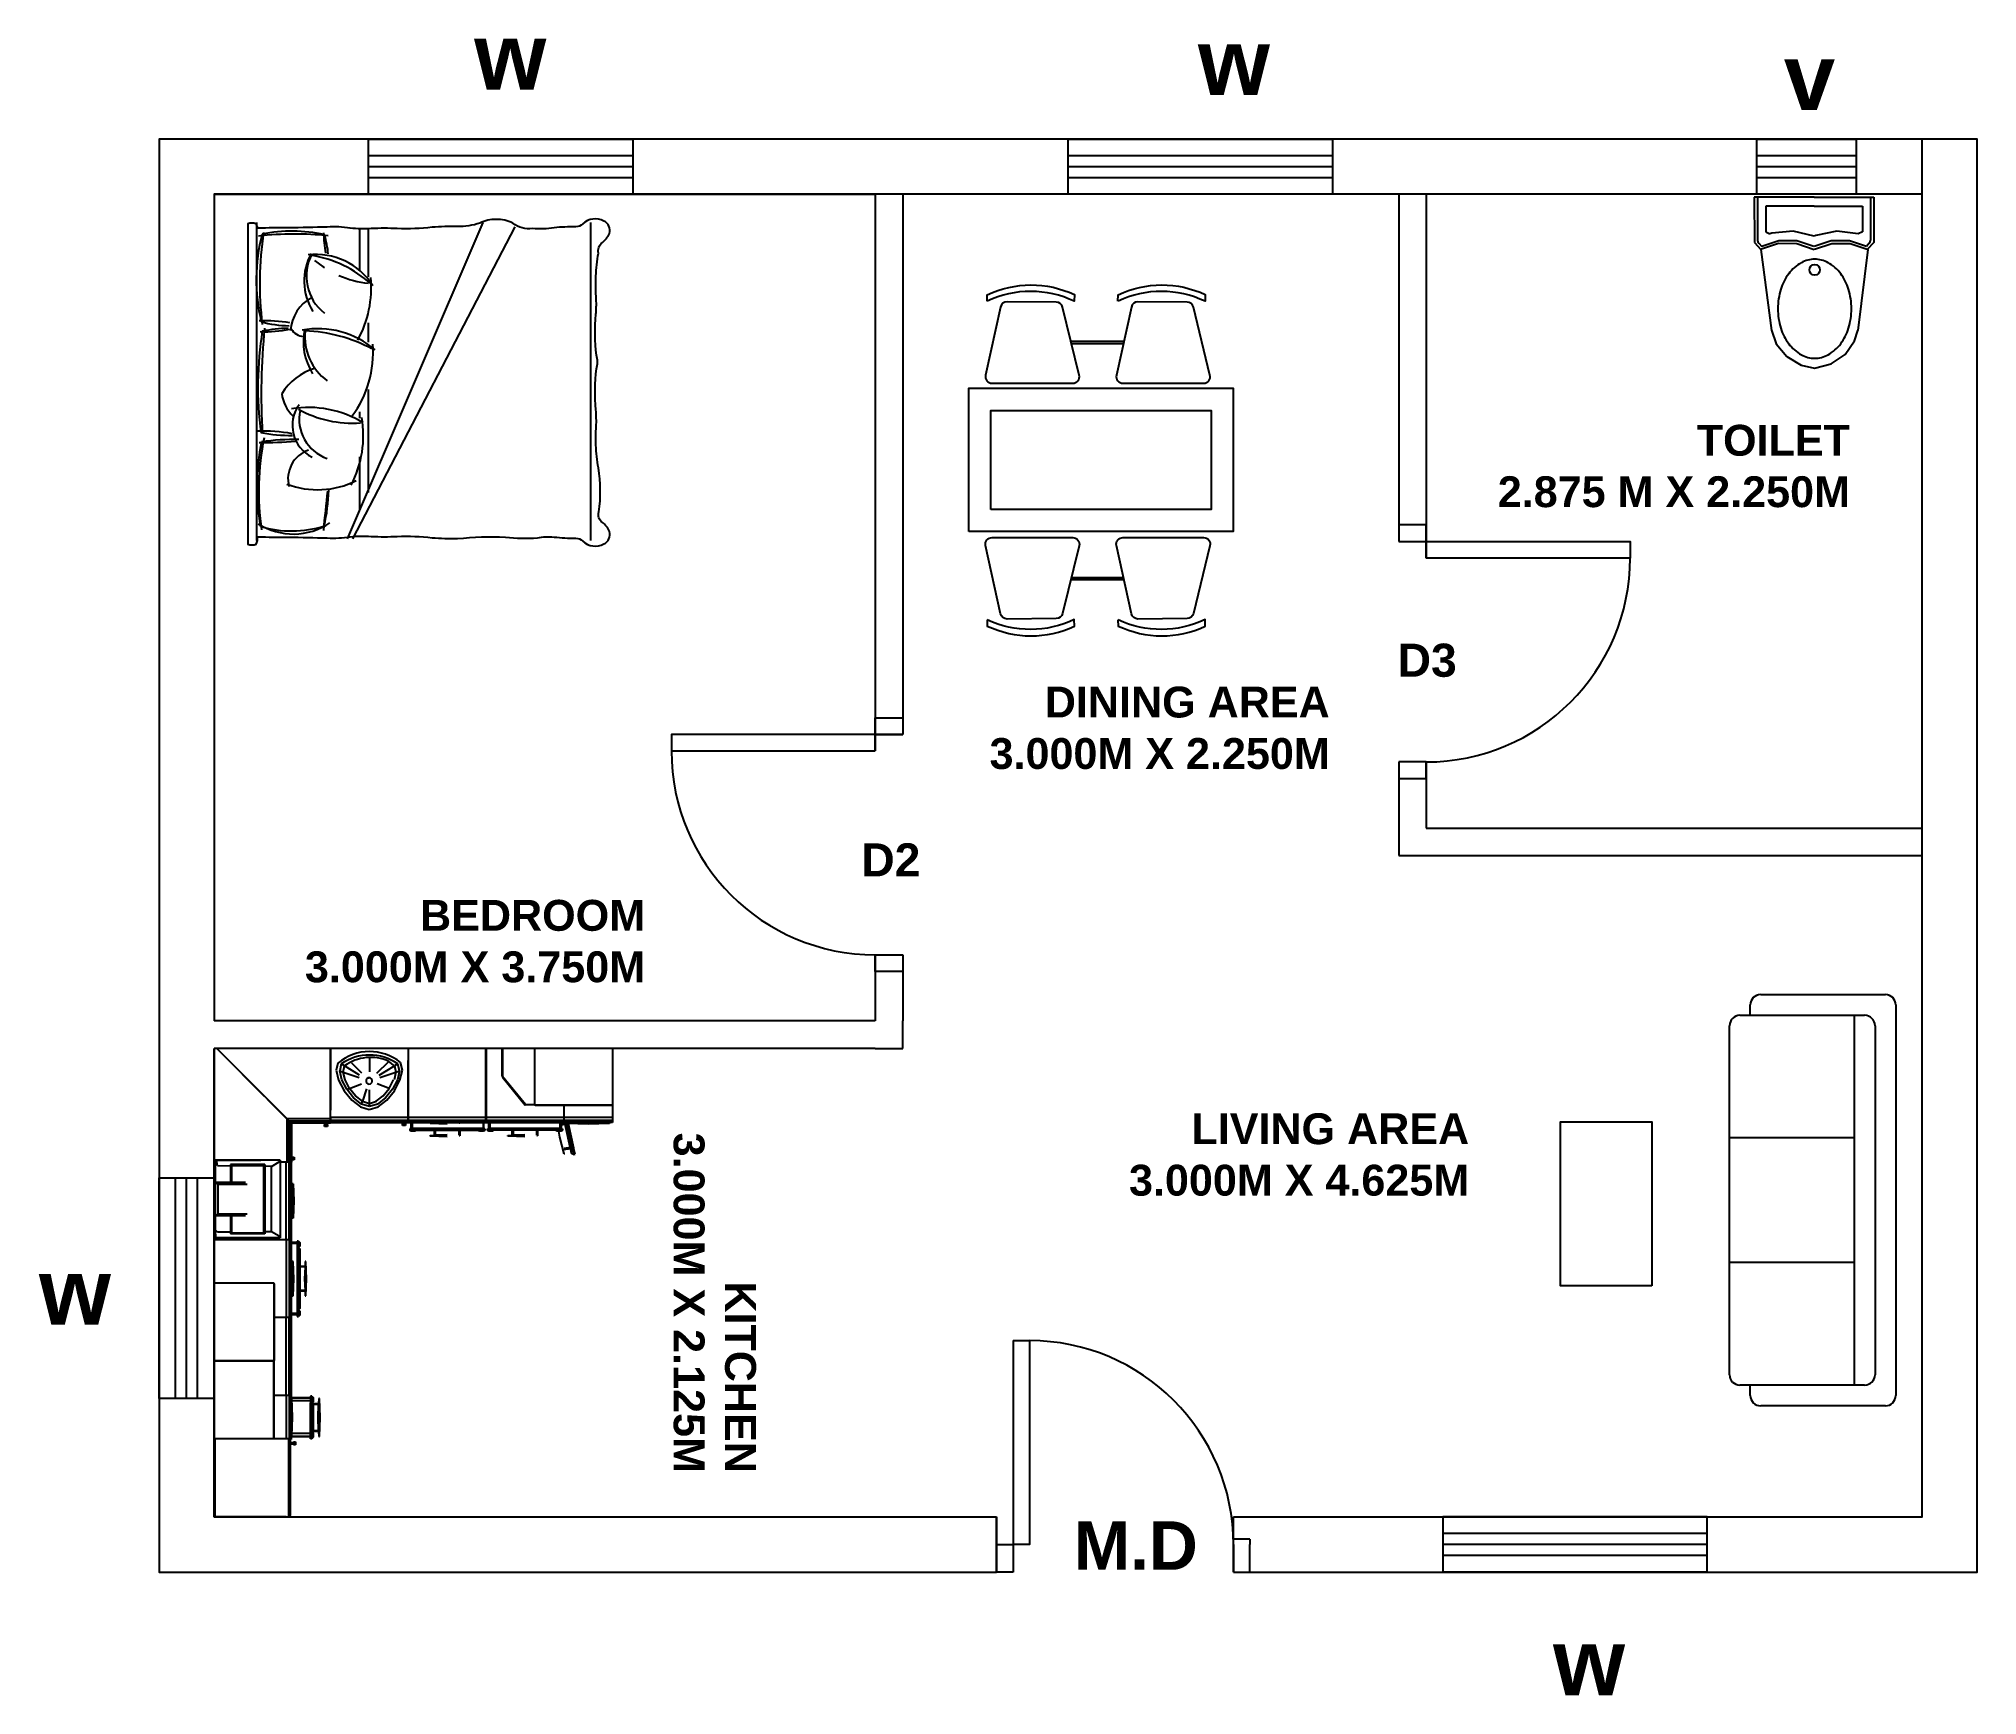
# Model space of a CAD drawing. Header units: millimetres. Extents: x 2616 to 10967, y 340 to 7475.
import ezdxf

# ---------------------------------------------------------------- set-up
doc = ezdxf.new("R2010")
doc.units = ezdxf.units.MM
doc.styles.get("Standard").update_dxf_attribs({"font": 'Arial.ttf'})

msp = doc.modelspace()

# ---------------------------------------------------------------- texts
at = {"color": 2, "char_height": 284.858, "attachment_point": 9}
for s, width, insert in [('{\\fArial|b1|i0|c0|p34;w}', 438.923, (4801.8, 7256.4)), ('{\\fArial|b1|i0|c0|p34;w}', 438.923, (7919.7, 7233)), ('{\\fArial|b1|i0|c0|p34;v}', 383.658, (10355.5, 7168)), ('{\\fArial|b1|i0|c0|p34;w}', 438.923, (2926.3, 1936.2)), ('{\\fArial|b1|i0|c0|p34;w}', 438.923, (9449.6, 340.4))]:
    msp.add_mtext_dynamic_manual_height_columns(s, width=width, gutter_width=11.9, heights=[0], dxfattribs=dict(at, insert=insert))
at = {"color": 6, "char_height": 132.934, "attachment_point": 9}
for s, width, heights, insert in [('\\pxt2;{\\fArial|b1|i0|c0|p34;     TOILET\\P2.875 M X 2.250M}', 1595.86, [0], (10419.1, 5455.9)), ('\\pxt2;{\\fArial|b1|i0|c0|p34;     DINING AREA\\P  3.000M X 2.250M}', 1650.657, [0], (8177.8, 4328)), ('\\pxt2;{\\fArial|b1|i0|c0|p34;     BEDROOM\\P3.000M X 3.750M}', 1713.451, [561.2], (5228, 3409.3)), ('\\pxt2;{\\fArial|b1|i0|c0|p34;     LIVING AREA\\P3.000M X 4.625M}', 1595.86, [0], (8778.6, 2490.2))]:
    msp.add_mtext_dynamic_manual_height_columns(s, width=width, gutter_width=11.9, heights=heights, dxfattribs=dict(at, insert=insert))
at = {"color": 161, "attachment_point": 9}
for s, width, insert, char_height in [('{\\fArial|b1|i0|c0|p34;D3}', 323.678, (8724.9, 4725.1), 142.429), ('{\\fArial|b1|i0|c0|p34;D2}', 323.678, (6414, 3867.3), 142.429), ('{\\fArial|b1|i0|c0|p34;M.D}', 517.589, (7609.5, 880.7), 208.895)]:
    msp.add_mtext_dynamic_manual_height_columns(s, width=width, gutter_width=11.9, heights=[0], dxfattribs=dict(at, insert=insert, char_height=char_height))
at = {"color": 6, "insert": (5349, 1297.9), "char_height": 132.934, "attachment_point": 9, "rotation": 270}
msp.add_mtext_dynamic_manual_height_columns('\\pxt2;{\\fArial|b1|i0|c0|p34;     KITCHEN\\P3.000M X 2.125M}', width=1595.86, gutter_width=11.9, heights=[359.7], dxfattribs=at)

# ---------------------------------------------------------------- blocks, each defined once
blk = doc.blocks.new('bed 1- king size')
at = {"color": 0, "linetype": 'Continuous'}
for p, q in [((-0.949, -0.078), (0.932, -0.078)), ((-0.939, -0.615), (0.932, -1.418)), ((-0.939, -0.645), (0.907, -1.606)), ((-0.768, -0.687), (-0.455, -0.687)), ((-0.225, -0.687), (-0.188, -0.687)), ((0.649, -0.687), (0.895, -0.687)), ((-0.666, -0.738), (-0.056, -0.738)), ((0.225, -0.738), (0.338, -0.738)), ((0.61, -0.738), (0.895, -0.738)), ((-0.949, -2.055), (0.932, -2.055))]:
    blk.add_line(p, q, dxfattribs=at)
blk.add_lwpolyline([(0.898, -0.083, 0.098699), (0.924, -0.072, 0.222522), (0.924, -0.024), (-0.971, -0.024, 0.171621), (-0.972, -0.074, 0.102495), (-0.927, -0.083, 0.015571), (-0.929, -0.266, 0.00267), (-0.934, -0.494, 0.058958), (-0.927, -0.631, -0.038458), (-0.925, -0.755, 0.025508), (-0.925, -0.909, -0.039412), (-0.933, -1.115, 0.016498), (-0.938, -1.265, -0.035771), (-0.929, -1.55, 0.045388), (-0.934, -1.739, -0.080578), (-0.929, -1.837, 0.026504), (-0.936, -1.966, -0.211134), (-0.953, -2.007, 0.329446), (-0.97, -2.131, 0.37589), (-0.896, -2.165, 0.123892), (-0.842, -2.123, -0.342539), (-0.78, -2.103, 0.07104), (-0.52, -2.1, -0.036442), (-0.385, -2.085, -0.046791), (-0.276, -2.087, 0.023628), (-0.176, -2.085, -0.055897), (0.066, -2.088, 0.053528), (0.107, -2.094, 0.053528), (0.147, -2.088, -0.055897), (0.389, -2.085, 0.026973), (0.477, -2.087, -0.036947), (0.615, -2.085, -0.036442), (0.75, -2.1, -0.281256), (0.814, -2.123, -0.521995), (0.814, -2.123, 0.123892), (0.867, -2.165, 0.37589), (0.941, -2.131, 0.329446), (0.924, -2.007, -0.211134), (0.907, -1.966, 0.026504), (0.901, -1.837, -0.06219), (0.896, -1.71, -0.218233), (0.929, -1.594, 0.123513), (0.95, -1.494, 0.129887), (0.929, -1.398, -0.095063), (0.909, -1.265, 0.016498), (0.904, -1.115, -0.039412), (0.896, -0.909, 0.025508), (0.896, -0.755, -0.038458), (0.899, -0.631, 0.058958), (0.905, -0.494, 0.00267), (0.9, -0.266, 0.015571)], format="xyb", close=True, dxfattribs=at)
for centre, radius, start, end in [((-0.522, -0.294), 0.389, 147.51, 213.8336), ((-0.231, -0.283), 0.662, 163.9263, 197.1409), ((-0.657, -1.677), 1.588, 78.5485, 98.3029), ((-0.632, -1.365), 1.287, 78.0142, 100.5125), ((2.543, -0.087), 2.913, 180.1063, 184.3312), ((-1.857, -0.304), 1.505, 359.1536, 7.5533), ((0.707, -0.29), 1.035, 169.5301, 179.934), ((-1.248, -0.116), 0.946, 349.589, 2.0447), ((-0.082, -4.069), 3.965, 84.3658, 93.3969), ((-0.04, -2.182), 2.098, 80.934, 97.4266), ((1.024, -0.126), 0.738, 177.8261, 191.4767), ((-0.69, -0.295), 0.997, 1.8337, 10.6945), ((1.057, -0.289), 0.736, 165.3434, 178.3876), ((0.572, -2.107), 2.012, 81.3714, 96.917), ((-0.395, -0.133), 0.746, 349.1667, 3.123), ((0.593, -1.117), 1.043, 75.0181, 103.7392), ((-1.049, -0.304), 1.913, 354.0935, 6.4707), ((0.009, -0.286), 0.872, 347.3175, 11.7435), ((-0.055, -0.443), 0.219, 96.8992, 136.0421), ((-0.244, -0.505), 0.323, 15.4018, 59.7122), ((-0.136, -0.437), 0.513, 159.3026, 206.5026), ((-0.585, -0.442), 0.18, 18.9387, 104.6725), ((-0.23, -0.576), 0.248, 78.0413, 160.8342), ((-0.269, -0.496), 0.208, 54.1671, 153.8421), ((0.404, -0.643), 0.659, 151.0456, 184.1497), ((-0.787, -0.382), 0.625, 328.6542, 9.1977), ((0.347, -0.36), 0.0899, 120.1134, 175.8974), ((0.279, -0.514), 0.237, 28.1996, 86.5061), ((0.254, -0.68), 0.318, 83.5607, 144.2853), ((0.229, -0.714), 0.361, 78.4081, 122.0077), ((-0.212, -0.44), 0.516, 319.1339, 10.5299), ((-0.598, -0.336), 0.889, 331.605, 358.1749), ((0.615, -0.649), 0.278, 61.8876, 141.8707), ((0.586, -0.703), 0.345, 61.6404, 121.3345), ((0.346, -0.429), 0.397, 302.3262, 7), ((0.079, -0.303), 0.665, 317.3201, 351.4624), ((1.163, -0.802), 0.594, 139.9508, 146.951), ((-1.844, -10.472), 10.046, 83.2132, 84.5476), ((-0.606, 0.747), 1.251, 258.1169, 267.8849), ((1.163, -0.802), 0.594, 156.2982, 173.8539), ((0.694, 0.049), 0.552, 275.447, 287.4199), ((0.88, -1.194), 0.721, 90.6432, 100.2707), ((-0.329, -0.078), 0.63, 242.3859, 279.8951), ((0.163, -0.137), 0.629, 233.2201, 274.4972), ((0.546, -0.118), 0.637, 240.9467, 275.467)]:
    blk.add_arc(centre, radius, start, end, dxfattribs=at)
blk = doc.blocks.new('m_68')
for p, q in [((-72.008419, 443.155933), (-70.77713, 444.387484)), ((-72.008419, 371.759987), (-72.008419, 443.155933)), ((-0.503492, 444.387532), (-70.77713, 444.387484)), ((-70.77713, 444.387484), (-70.77713, 370.528412)), ((-68.285131, 444.387484), (-68.285131, 444.422055)), ((-68.285131, 444.422055), (-0.522279, 444.422055)), ((-0.522279, 444.422055), (-0.522279, 444.387532)), ((-0.503492, 370.528412), (-0.503492, 444.387532)), ((0, 444.422055), (0, 0)), ((-99.878692, 368.104553), (-100.53339, 350.079251)), ((-99.31736, 368.104553), (-99.878692, 368.104553)), ((-99.142599, 363.290119), (-99.31736, 368.104553)), ((-94.031429, 368.881083), (-92.799997, 370.276833)), ((-94.031429, 364.742089), (-94.031429, 368.881083)), ((-92.799997, 370.276833), (-92.799997, 363.380814)), ((-92.799997, 370.276833), (-91.526174, 370.276833)), ((-91.526174, 370.276833), (-91.526174, 363.346339)), ((-91.526174, 368.117762), (-73.057222, 368.117762)), ((-91.093921, 368.117762), (-91.093921, 368.587065)), ((-91.093921, 368.587065), (-73.057222, 368.587065)), ((-77.212906, 373.150349), (-77.212906, 375.973416)), ((-77.212906, 375.973416), (-75.331068, 375.973416)), ((-75.331068, 375.890827), (-77.212906, 375.890827)), ((-75.331068, 373.150349), (-77.212906, 373.150349)), ((-76.254081, 375.187874), (-76.254081, 375.213146)), ((-76.254081, 375.213146), (-72.008419, 375.213146)), ((-76.254081, 373.820257), (-76.254081, 373.853302)), ((-72.008419, 373.820257), (-76.254081, 373.820257)), ((-75.331068, 375.973416), (-75.331068, 375.890827)), ((-75.331068, 375.213146), (-75.331068, 375.890827)), ((-75.331068, 375.295782), (-72.008419, 375.295782)), ((-75.331068, 373.820257), (-75.331068, 373.150349)), ((-73.057222, 329.136658), (-73.057222, 370.936251)), ((-73.057222, 370.936251), (-72.555685, 370.936251)), ((-72.555685, 370.936251), (-72.555685, 329.136658)), ((-72.555685, 370.936251), (-71.184969, 370.936251)), ((-70.77713, 370.528412), (-72.008419, 371.759987)), ((-71.067762, 329.136658), (-71.067762, 370.81914)), ((-70.77713, 370.528412), (-0.503492, 370.528412)), ((-68.241024, 329.136658), (-68.241024, 370.528412)), ((-56.254291, 370.524597), (-56.869936, 369.908715)), ((-56.869936, 369.908715), (-56.860733, 297.246695)), ((-56.245136, 296.630955), (-56.254291, 370.524597)), ((-56.254291, 370.524597), (0.000191, 370.524597)), ((-0.503492, 370.936251), (0.000191, 370.936251)), ((-100.53339, 350.079251), (-99.878692, 332.053948)), ((-99.580288, 362.67066), (-99.580288, 363.290119)), ((-99.580288, 363.290119), (-94.122076, 363.290072)), ((-99.120092, 362.67066), (-98.66271, 350.079251)), ((-98.66271, 350.079251), (-99.112892, 337.684679)), ((-94.122076, 362.360811), (-99.108791, 362.360859)), ((-94.122076, 363.290072), (-94.122076, 362.360811)), ((-94.110918, 361.985064), (-92.879676, 363.380814)), ((-94.110918, 338.129568), (-94.110918, 361.985064)), ((-92.830467, 363.380814), (-94.031429, 364.742089)), ((-92.879676, 363.380814), (-92.879676, 336.733818)), ((-91.59708, 363.380814), (-92.879676, 363.380814)), ((-91.59708, 336.733818), (-91.59708, 363.380814)), ((-91.526174, 363.346339), (-91.59708, 363.346339)), ((-91.526174, 365.472031), (-73.949003, 365.472031)), ((-91.526174, 363.759709), (-91.520309, 363.759709)), ((-91.520309, 363.759709), (-91.520309, 336.099434)), ((-73.86074, 367.903424), (-74.515438, 349.878073)), ((-74.515438, 349.878073), (-73.86074, 331.85277)), ((-73.299598, 367.903424), (-73.86074, 367.903424)), ((-73.562288, 362.469483), (-73.562288, 363.088942)), ((-73.562288, 363.088942), (-73.057222, 363.088942)), ((-73.124599, 363.088942), (-73.299598, 367.903424)), ((-73.211336, 365.472031), (-73.057222, 365.472031)), ((-73.10214, 362.469483), (-73.057222, 361.231947)), ((-73.09103, 362.159729), (-73.057222, 362.159729)), ((-99.878692, 332.053948), (-99.31736, 332.053948)), ((-99.580288, 336.755467), (-99.580288, 337.489414)), ((-94.122076, 336.755467), (-99.580288, 336.755467)), ((-99.31736, 332.053948), (-99.1467, 336.755467)), ((-99.112892, 337.684679), (-94.122076, 337.684679)), ((-94.122076, 337.684679), (-94.122076, 336.755467)), ((-92.879676, 336.733818), (-94.110918, 338.129568)), ((-94.025373, 335.356856), (-92.810726, 336.733818)), ((-94.025373, 331.217814), (-94.025373, 335.356856)), ((-92.794132, 329.822064), (-94.025373, 331.217814)), ((-92.810726, 336.733818), (-92.879676, 336.733818)), ((-92.879676, 336.733818), (-91.59708, 336.733818)), ((-92.794132, 336.733818), (-92.794132, 329.822064)), ((-91.520309, 336.752606), (-91.59708, 336.752606)), ((-91.520309, 329.822064), (-91.520309, 336.752606)), ((-91.520309, 334.462786), (-73.955488, 334.462786)), ((-91.520309, 331.817055), (-73.057222, 331.817055)), ((-91.520309, 331.806898), (-73.057222, 331.806898)), ((-91.093921, 331.29797), (-91.093921, 331.806898)), ((-73.057222, 331.29797), (-91.093921, 331.29797)), ((-73.86074, 331.85277), (-73.299598, 331.85277)), ((-73.562288, 336.554337), (-73.562288, 337.288285)), ((-73.057222, 336.554337), (-73.562288, 336.554337)), ((-73.299598, 331.85277), (-73.1287, 336.554337)), ((-73.204898, 334.462786), (-73.057222, 334.462786)), ((-73.057222, 338.524246), (-73.095131, 337.483549)), ((-73.095131, 337.483549), (-73.057222, 337.483549)), ((-92.794132, 329.822064), (-91.520309, 329.822064)), ((-72.555685, 329.136658), (-73.057222, 329.136658)), ((-73.03791, 255.32732), (-73.03791, 329.136658)), ((-72.555685, 329.136658), (-71.067762, 329.136658)), ((-72.533416, 255.32732), (-72.533416, 329.136658)), ((-71.067762, 329.136658), (-68.241024, 329.136658)), ((-71.037912, 255.32732), (-71.037912, 329.136658)), ((-68.241024, 329.136658), (-68.199396, 329.136658)), ((-68.199396, 329.14877), (-68.197059, 329.14877)), ((-68.197059, 329.14877), (-68.197059, 255.311489)), ((-68.197059, 329.14877), (-56.864833, 329.14877)), ((-56.699991, 296.525812), (-57.315635, 295.909977)), ((-57.315635, 295.909977), (-57.306432, 223.24791)), ((-56.860733, 297.246695), (-56.245136, 296.630955)), ((-56.699991, 296.525812), (0.000191, 296.52586)), ((-56.690645, 222.63217), (-56.699991, 296.525812)), ((-56.245136, 296.630955), (0.000191, 296.631003)), ((-81.399631, 252.958775), (-80.168342, 254.19035)), ((-81.399631, 249.323845), (-81.399631, 252.958775)), ((-80.168342, 248.09227), (-81.399631, 249.323845)), ((-81.384182, 246.833182), (-80.15294, 248.064757)), ((-81.384182, 190.127516), (-81.384182, 246.833182)), ((-80.168342, 254.19035), (-80.168342, 248.09227)), ((-78.877735, 254.19035), (-80.168342, 254.19035)), ((-80.168342, 248.09227), (-78.877735, 248.09227)), ((-80.15294, 248.064757), (-80.15294, 188.895941)), ((-78.975963, 248.064757), (-80.15294, 248.064757)), ((-79.571867, 248.064757), (-79.571867, 248.09227)), ((-79.129123, 248.064757), (-79.129123, 248.09227)), ((-78.975963, 188.895941), (-78.975963, 248.064757)), ((-78.877735, 248.09227), (-78.877735, 254.19035)), ((-78.877735, 252.60973), (-73.051357, 252.60973)), ((-78.877735, 251.533938), (-73.051357, 251.533938)), ((-78.680277, 252.60973), (-78.680277, 252.743817)), ((-78.680277, 252.743817), (-73.051357, 252.743817)), ((-78.680277, 185.058165), (-78.680277, 251.533938)), ((-73.051357, 181.490088), (-73.051357, 255.32732)), ((-73.051357, 255.32732), (-72.546482, 255.32732)), ((-72.546482, 255.32732), (-72.546482, 181.490088)), ((-71.048832, 255.32732), (-72.546482, 255.32732)), ((-71.048832, 181.490088), (-71.048832, 255.32732)), ((-71.048832, 255.32732), (-68.203497, 255.32732)), ((-68.203497, 255.32732), (-68.206453, 255.32732)), ((-68.203497, 181.539107), (-68.203497, 255.32732)), ((-68.203497, 255.32732), (-57.310533, 255.32732)), ((-68.197059, 255.311489), (-57.310533, 255.311489)), ((-87.071895, 234.650803), (-87.730837, 218.411923)), ((-86.506843, 234.650803), (-87.071895, 234.650803)), ((-86.771488, 229.754925), (-86.771488, 230.313492)), ((-86.771488, 230.313492), (-81.384182, 230.313492)), ((-86.330843, 230.313492), (-86.506843, 234.650803)), ((-85.847854, 218.411923), (-86.308193, 229.754925)), ((-86.296892, 229.476357), (-81.384182, 229.476357)), ((-74.972677, 234.650851), (-75.631618, 218.411923)), ((-74.407816, 234.650851), (-74.972677, 234.650851)), ((-74.107217, 234.650851), (-74.766206, 218.411923)), ((-74.672269, 229.755497), (-74.672269, 230.31354)), ((-74.672269, 230.31354), (-74.283218, 230.31354)), ((-74.257421, 230.947829), (-74.407816, 234.650851)), ((-73.542404, 234.650851), (-74.107217, 234.650851)), ((-73.806858, 229.755688), (-73.806858, 230.31354)), ((-73.806858, 230.31354), (-73.051357, 230.31354)), ((-73.366403, 230.31354), (-73.542404, 234.650851)), ((-73.343753, 229.755688), (-73.051357, 222.554684)), ((-73.332405, 229.476404), (-73.051357, 229.476357)), ((-57.306432, 223.24791), (-56.690645, 222.63217)), ((-56.690645, 222.63217), (0.000191, 222.632218)), ((-87.730837, 218.411923), (-87.071895, 202.173043)), ((-86.771488, 206.408644), (-86.771488, 207.069826)), ((-81.384182, 206.408644), (-86.771488, 206.408644)), ((-86.506843, 202.173043), (-86.334943, 206.408644)), ((-86.308193, 207.069826), (-85.847854, 218.411923)), ((-86.300993, 207.245779), (-81.384182, 207.245779)), ((-75.631618, 218.411923), (-74.972677, 202.173043)), ((-74.766206, 218.411923), (-74.107217, 202.173043)), ((-74.672269, 206.408644), (-74.672269, 207.069779)), ((-74.279117, 206.408644), (-74.672269, 206.408644)), ((-74.407816, 202.173043), (-74.257421, 205.876065)), ((-73.806858, 206.408644), (-73.806858, 207.069874)), ((-73.051357, 206.408644), (-73.806858, 206.408644)), ((-73.542404, 202.173043), (-73.370504, 206.408644)), ((-73.370504, 206.408644), (-73.051357, 206.408644)), ((-73.051357, 214.269209), (-73.336506, 207.245779)), ((-73.336506, 207.245779), (-73.051357, 207.245779)), ((-87.071895, 202.173043), (-86.506843, 202.173043)), ((-81.399631, 187.690449), (-80.173635, 188.916588)), ((-81.399631, 184.055519), (-81.399631, 187.690449)), ((-80.168342, 182.823944), (-81.399631, 184.055519)), ((-80.15294, 188.895941), (-81.384182, 190.127516)), ((-80.168342, 188.911152), (-80.168342, 182.823944)), ((-80.15294, 188.895941), (-78.975963, 188.895941)), ((-78.877735, 188.921976), (-78.975963, 188.921976)), ((-78.877735, 182.823944), (-78.877735, 188.921976)), ((-78.877735, 185.058165), (-73.051357, 185.058165)), ((-74.972677, 202.173043), (-74.407816, 202.173043)), ((-74.107217, 202.173043), (-73.542404, 202.173043)), ((-80.168342, 182.823944), (-78.877735, 182.823944)), ((-78.877735, 183.982325), (-73.051357, 183.982325)), ((-72.546482, 181.490088), (-73.051357, 181.490088)), ((-73.01445, 107.701874), (-73.01445, 181.490088)), ((-72.546482, 181.490088), (-71.048832, 181.490088)), ((-72.509193, 181.490088), (-72.509193, 107.701874)), ((-71.048832, 181.490088), (-71.02189, 181.490088)), ((-71.010732, 181.539107), (-71.02189, 181.539107)), ((-71.010732, 107.701874), (-71.010732, 181.539107)), ((-71.010732, 181.539107), (-68.163681, 181.539107)), ((-68.163681, 181.539107), (-68.183994, 181.539107)), ((-68.163681, 181.539107), (0.000382, 181.539154)), ((-68.163681, 107.701874), (-68.163681, 181.539107)), ((-62.550592, 179.79765), (-1.217174, 179.797697)), ((-62.550592, 105.904055), (-62.550592, 179.79765)), ((-62.550592, 179.79765), (-61.580848, 178.006792)), ((-61.580848, 178.006792), (-54.40607, 173.850775)), ((-54.40607, 173.850775), (-48.012113, 173.906517)), ((-54.40607, 173.850775), (-54.40607, 111.850977)), ((-48.012113, 109.952641), (-48.012113, 175.749111)), ((-48.012113, 175.749111), (-47.245502, 174.82543)), ((-48.012113, 175.749111), (-15.664625, 175.749111)), ((-47.245502, 174.82543), (-47.245502, 110.876274)), ((-16.431236, 174.82543), (-47.245502, 174.82543)), ((-15.664625, 175.749111), (-16.431236, 174.82543)), ((-16.431236, 158.760405), (-16.431236, 174.82543)), ((-15.664625, 158.760405), (-15.664625, 175.749111)), ((-15.664625, 174.188614), (-3.133011, 174.297905)), ((-3.133011, 174.297905), (-0.986147, 172.05987)), ((-1.217174, 179.797697), (-1.217174, 178.036595)), ((-0.986147, 172.05987), (-1.217174, 179.797697)), ((-0.986147, 113.641882), (-0.986147, 172.05987)), ((-75.047254, 160.862637), (-75.706625, 144.623709)), ((-75.596285, 144.623709), (-74.936723, 160.862637)), ((-74.936723, 160.862637), (-75.047254, 160.862637)), ((-74.936723, 160.862637), (-74.371481, 160.862637)), ((-74.070882, 160.862637), (-74.730253, 144.623709)), ((-74.636316, 155.967808), (-74.636316, 156.525326)), ((-74.636316, 156.525326), (-74.247074, 156.525326)), ((-74.371481, 160.862637), (-74.221277, 157.161284)), ((-73.50564, 160.862637), (-74.070882, 160.862637)), ((-73.770332, 155.968094), (-73.770332, 156.525326)), ((-73.770332, 156.525326), (-73.01445, 156.525326)), ((-73.329496, 156.525326), (-73.50564, 160.862637)), ((-73.306846, 155.968094), (-73.01445, 148.766184)), ((-73.295498, 155.688191), (-73.01445, 155.688191)), ((-3.408002, 156.913042), (-31.329488, 156.913042)), ((-29.699039, 158.760405), (-1.444912, 158.760405)), ((-1.444912, 158.760405), (-3.408002, 156.913042)), ((-3.408002, 129.087878), (-3.408002, 156.913042)), ((-1.062679, 158.760405), (-1.444912, 158.760405)), ((-1.062679, 127.240563), (-1.062679, 158.760405)), ((-75.706625, 144.623709), (-75.047254, 128.384829)), ((-74.936723, 128.384829), (-75.596285, 144.623709)), ((-74.730253, 144.623709), (-74.070882, 128.384829)), ((-74.636316, 132.62043), (-74.636316, 133.281565)), ((-74.242973, 132.62043), (-74.636316, 132.62043)), ((-74.371481, 128.384829), (-74.221277, 132.08623)), ((-73.770332, 132.62043), (-73.770332, 133.281708)), ((-73.01445, 132.62043), (-73.770332, 132.62043)), ((-73.50564, 128.384829), (-73.333597, 132.62043)), ((-73.333597, 132.62043), (-73.01445, 132.62043)), ((-73.01445, 140.480805), (-73.299598, 133.457566)), ((-73.299598, 133.457566), (-73.01445, 133.457566)), ((-31.329488, 129.087878), (-3.408002, 129.087878)), ((-1.444912, 127.240563), (-3.408002, 129.087878)), ((-75.047254, 128.384829), (-74.936723, 128.384829)), ((-74.936723, 128.384829), (-74.371481, 128.384829)), ((-74.070882, 128.384829), (-73.50564, 128.384829)), ((-54.40607, 111.850977), (-61.580848, 107.694912)), ((-54.40607, 111.850977), (-48.012113, 111.795187)), ((-47.245502, 110.876274), (-48.012113, 109.952641)), ((-16.431236, 110.876274), (-47.245502, 110.876274)), ((-29.699039, 127.240563), (-1.444912, 127.240563)), ((-16.431236, 110.876274), (-16.431236, 127.240563)), ((-15.664625, 109.952641), (-16.431236, 110.876274)), ((-15.664625, 109.952641), (-15.664625, 127.240563)), ((-15.664625, 111.513138), (-3.133011, 111.403847)), ((-3.133011, 111.403847), (-2.538299, 107.980347)), ((-1.444912, 127.240563), (-1.062679, 127.240563)), ((-1.217174, 105.904055), (-0.986147, 113.641882)), ((-341.010522, 100.60463), (-342.569732, 100.381995)), ((-342.569732, 100.381995), (-341.229486, 94.227791)), ((-341.229486, 94.227791), (-341.135549, 94.24119)), ((-341.139269, 94.25788), (-339.56933, 94.482041)), ((-336.1207, 71.213722), (-341.139269, 94.25788)), ((-341.135549, 94.24119), (-336.1207, 71.213722)), ((-341.010522, 100.60463), (-339.257049, 99.606943)), ((-339.674043, 94.467068), (-341.010522, 100.60463)), ((-338.4449, 95.878029), (-339.653492, 94.470024)), ((-339.56933, 94.482041), (-337.815618, 93.484354)), ((-334.416198, 70.819855), (-339.56933, 94.482041)), ((-339.257049, 99.606943), (-338.4449, 95.878029)), ((-331.734371, 95.801592), (-338.415241, 94.847775)), ((-338.415241, 94.847775), (-338.235569, 94.022656)), ((-338.235569, 94.022656), (-332.126951, 94.894743)), ((-337.815618, 93.484354), (-333.190822, 72.247505)), ((-332.965421, 99.930573), (-332.278299, 100.02861)), ((-332.278299, 100.02861), (-327.991199, 84.13682)), ((-331.592369, 95.149851), (-331.734371, 95.801592)), ((-75.950193, 102.988959), (-75.950193, 105.729771)), ((-75.950193, 105.729771), (-74.068737, 105.729771)), ((-74.068737, 102.988959), (-75.950193, 102.988959)), ((-74.991607, 105.052042), (-73.347473, 105.052042)), ((-74.991607, 103.658963), (-73.347473, 103.658963)), ((-74.068737, 105.729771), (-74.068737, 105.052042)), ((-73.347473, 103.658963), (-74.068737, 103.658963)), ((-74.068737, 103.658963), (-74.068737, 102.988959)), ((-73.347473, 70.838166), (-73.347473, 107.761908)), ((-73.347473, 107.761908), (-73.01445, 107.761908)), ((-72.509193, 107.701874), (-73.01445, 107.701874)), ((-72.509193, 107.701874), (-71.010732, 107.701874)), ((-72.346878, 69.851637), (-72.346878, 107.701874)), ((-71.010732, 107.701874), (-70.656252, 107.701874)), ((-71.007442, 68.506432), (-71.007442, 107.701874)), ((-70.656252, 107.761908), (-69.164276, 107.761908)), ((-69.164276, 107.761908), (-69.164276, 66.667986)), ((-69.164276, 107.761908), (-68.238496, 107.761908)), ((-68.238496, 107.701874), (-68.163681, 107.701874)), ((-68.163681, 107.701874), (-62.550592, 107.701874)), ((-61.580848, 107.694912), (-62.550592, 105.904055)), ((-62.550592, 105.904055), (-1.217174, 105.904055)), ((-48.012113, 109.952641), (-15.664625, 109.952641)), ((-1.217174, 105.904055), (-44.436741, 105.904055)), ((-1.217174, 105.904055), (-10.037899, 105.904055)), ((-2.538299, 107.980347), (-1.217174, 105.904055)), ((-1.163482, 107.701779), (0.000382, 107.701779)), ((-330.555486, 77.35796), (-329.324197, 78.589535)), ((-330.555486, 76.102638), (-330.555486, 77.35796)), ((-324.436521, 77.35796), (-330.555486, 77.35796)), ((-324.436521, 76.102638), (-330.555486, 76.102638)), ((-329.341411, 70.404768), (-329.341411, 76.102638)), ((-329.324197, 78.589535), (-325.667762, 78.589535)), ((-328.26581, 70.404768), (-328.26581, 76.102638)), ((-328.26581, 76.0427), (-261.804485, 76.0427)), ((-328.20177, 76.102638), (-328.185558, 76.0427)), ((-327.991199, 84.13682), (-327.067566, 78.589535)), ((-326.653337, 76.102638), (-326.643371, 76.0427)), ((-325.667762, 78.589535), (-324.436521, 77.35796)), ((-324.436521, 76.102638), (-324.436521, 77.365685)), ((-324.436521, 77.365685), (-265.611314, 77.365685)), ((-324.436521, 76.102638), (-324.436521, 77.35796)), ((-265.611314, 76.102638), (-324.436521, 76.102638)), ((-306.919908, 77.365685), (-306.919908, 82.792282)), ((-306.919908, 82.792282), (-306.258964, 82.792282)), ((-306.083011, 77.365685), (-306.083011, 82.321072)), ((-294.919347, 83.753252), (-278.683996, 83.093119)), ((-294.919347, 81.867218), (-283.578491, 82.328272)), ((-283.857202, 77.365685), (-283.857202, 82.316971)), ((-283.578491, 82.792282), (-283.020305, 82.792282)), ((-283.020305, 82.792282), (-283.020305, 77.365685)), ((-278.683996, 82.527304), (-283.020305, 82.35097)), ((-278.683996, 83.093119), (-278.683996, 82.527304)), ((-265.611314, 77.35796), (-264.380073, 78.589535)), ((-265.611314, 77.365685), (-265.611314, 76.102638)), ((-265.611314, 76.102638), (-265.611314, 77.35796)), ((-259.492397, 77.35796), (-265.611314, 77.35796)), ((-259.492397, 76.102638), (-265.611314, 76.102638)), ((-264.380073, 78.589535), (-260.723638, 78.589535)), ((-261.804485, 70.404721), (-261.804485, 76.102638)), ((-260.728883, 70.404721), (-260.728883, 76.102638)), ((-260.728883, 76.0427), (-260.59494, 76.0427)), ((-260.723638, 78.589535), (-259.492397, 77.35796)), ((-260.59494, 76.0427), (-260.59494, 70.404721)), ((-259.492397, 77.35796), (-259.492397, 76.102638)), ((-256.809759, 77.35796), (-255.578518, 78.589535)), ((-256.809759, 76.102638), (-256.809759, 77.35796)), ((-250.690841, 77.35796), (-256.809759, 77.35796)), ((-256.809759, 76.102638), (-250.690841, 76.102638)), ((-255.595684, 76.102638), (-256.809759, 76.102638)), ((-255.595684, 70.404768), (-255.595684, 76.102638)), ((-255.578518, 78.589535), (-251.922083, 78.589535)), ((-188.058805, 76.0427), (-255.526352, 76.0427)), ((-255.526352, 76.0427), (-255.526352, 70.404768)), ((-250.690841, 76.102638), (-254.52013, 76.102638)), ((-254.52013, 76.102638), (-254.52013, 76.0427)), ((-254.52013, 76.0427), (-188.058805, 76.0427)), ((-251.922083, 78.589535), (-250.690841, 77.35796)), ((-250.690841, 77.365685), (-250.690841, 76.102638)), ((-191.865635, 77.365685), (-250.690841, 77.365685)), ((-250.690841, 76.102638), (-250.690841, 77.35796)), ((-250.690841, 76.102638), (-191.865635, 76.102638)), ((-233.174228, 77.365685), (-233.174228, 82.792282)), ((-233.174228, 82.792282), (-232.513284, 82.792282)), ((-232.337284, 77.365685), (-232.337284, 82.321072)), ((-221.17362, 83.753252), (-204.938268, 83.093119)), ((-209.832811, 82.328272), (-221.17362, 81.867218)), ((-221.17362, 81.867218), (-210.111522, 82.316971)), ((-210.111522, 82.316971), (-210.111522, 77.365685)), ((-209.274625, 82.792282), (-209.832811, 82.792282)), ((-209.274625, 77.365685), (-209.274625, 82.792282)), ((-204.938268, 82.527304), (-209.274625, 82.35097)), ((-209.274625, 82.35097), (-209.274625, 77.365685)), ((-204.938268, 83.093119), (-204.938268, 82.527304)), ((-191.865635, 77.35796), (-190.634393, 78.589535)), ((-191.865635, 76.102638), (-191.865635, 77.365685)), ((-191.865635, 76.102638), (-191.865635, 77.35796)), ((-185.746669, 77.35796), (-191.865635, 77.35796)), ((-191.865635, 76.102638), (-185.746669, 76.102638)), ((-188.058805, 76.102638), (-191.865635, 76.102638)), ((-190.634393, 78.589535), (-186.977911, 78.589535)), ((-188.058805, 70.404721), (-188.058805, 76.102638)), ((-185.746669, 76.102638), (-186.983204, 76.102638)), ((-186.983204, 76.102638), (-186.983204, 70.404721)), ((-186.983204, 76.0427), (-186.849212, 76.0427)), ((-186.977911, 78.589535), (-185.746669, 77.35796)), ((-186.849212, 76.0427), (-186.849212, 70.404721)), ((-185.746669, 76.102638), (-185.746669, 77.35796)), ((-107.490444, 72.093821), (-107.490444, 73.974943)), ((-107.490444, 73.974943), (-104.749012, 73.974943)), ((-104.749012, 73.974943), (-104.749012, 72.093821)), ((-378.25253, 0.000096), (-378.25253, 64.216519)), ((-378.25253, 64.216519), (-378.170704, 64.216519)), ((-378.170704, 0.000096), (-378.170704, 70.368386)), ((-378.170704, 70.368386), (-331.833219, 70.368338)), ((-378.170704, 69.863558), (-331.833219, 69.86351)), ((-378.170704, 68.366337), (-331.833219, 68.366337)), ((-378.170704, 65.521765), (-331.833219, 65.521765)), ((-375.145888, 71.176911), (-355.07226, 71.835757)), ((-375.145888, 70.612145), (-375.145888, 71.176911)), ((-369.910144, 70.440293), (-375.145888, 70.612145)), ((-369.910144, 70.368386), (-369.910144, 70.876646)), ((-369.910144, 70.876646), (-369.092774, 70.876646)), ((-368.875193, 70.368386), (-368.875193, 70.406342)), ((-368.875193, 70.406342), (-367.719149, 70.368386)), ((-355.07226, 71.835757), (-334.998417, 71.176911)), ((-342.425584, 70.368338), (-341.049814, 70.413542)), ((-341.394901, 70.368338), (-341.394901, 70.402193)), ((-341.049814, 70.876599), (-340.359974, 70.876599)), ((-340.359974, 70.876599), (-340.359974, 70.368338)), ((-334.998417, 70.612145), (-340.359974, 70.436144)), ((-337.152719, 70.368338), (-336.070299, 70.522881)), ((-336.071491, 70.576906), (-336.025953, 70.368338)), ((-336.070299, 70.522881), (-336.036729, 70.368338)), ((-334.998417, 71.176911), (-334.998417, 70.612145)), ((-334.998417, 70.736742), (-334.416198, 70.819855)), ((-334.513664, 70.805931), (-334.418344, 70.368338)), ((-334.475994, 70.81132), (-333.697271, 70.368338)), ((-333.190822, 72.247505), (-334.416198, 70.819855)), ((-333.432245, 71.966267), (-333.283996, 71.285439)), ((-333.286714, 72.13583), (-329.341411, 72.69907)), ((-333.283996, 71.285439), (-329.341411, 71.848297)), ((-331.833219, 54.182768), (-331.833219, 70.404768)), ((-331.833219, 70.404768), (-258.011913, 70.404721)), ((-258.011913, 69.898892), (-331.833219, 69.898987)), ((-331.833219, 68.398953), (-258.011913, 68.398905)), ((-331.833219, 65.549088), (-258.011913, 65.54904)), ((-258.087492, 0.00121), (-258.087492, 70.404768)), ((-258.087492, 70.404768), (-184.266233, 70.404721)), ((-184.266233, 69.898939), (-258.087492, 69.898987)), ((-258.087492, 68.398953), (-184.266233, 68.398905)), ((-258.087492, 65.549088), (-184.266233, 65.54904)), ((-258.011913, 70.404721), (-258.011913, 69.898892)), ((-258.011913, 68.398905), (-258.011913, 69.898892)), ((-258.011913, 68.398905), (-258.011913, 65.54904)), ((-258.011913, 65.54904), (-258.011913, 0.00121)), ((-237.408971, 70.649004), (-237.408971, 71.214867)), ((-233.174228, 70.404721), (-233.174228, 70.913983)), ((-233.174228, 70.913983), (-232.513284, 70.913983)), ((-232.337284, 70.404721), (-232.337284, 70.44282)), ((-221.17362, 71.874953), (-204.938268, 71.214819)), ((-210.946655, 70.404721), (-209.832811, 70.45002)), ((-210.111522, 70.404721), (-210.111522, 70.438671)), ((-209.832811, 70.913983), (-209.274625, 70.91403)), ((-209.274625, 70.91403), (-209.274625, 70.404721)), ((-204.938268, 70.649004), (-209.274625, 70.472718)), ((-204.938268, 71.214819), (-204.938268, 70.649004)), ((-184.266233, 70.404721), (-184.266233, 69.898939)), ((-184.266233, 65.54904), (-184.266233, 70.306731)), ((-184.266233, 68.398905), (-184.266233, 69.898939)), ((-184.266233, 68.398905), (-184.266233, 65.54904)), ((-184.266233, 65.54904), (-184.266233, 11.493683)), ((-184.266233, 64.24141), (-184.231662, 64.24141)), ((-184.242773, 64.24141), (-184.242773, 64.375305)), ((-184.242773, 64.375305), (-184.220886, 64.375305)), ((-184.231662, 64.24141), (-184.231662, 11.475468)), ((-184.231662, 58.052826), (-184.220886, 58.052826)), ((-184.220886, 0.001191), (-184.220886, 70.420504)), ((-184.220886, 70.420504), (-110.399627, 70.420456)), ((-110.399627, 69.915676), (-184.220886, 69.915724)), ((-184.220886, 68.418646), (-110.399627, 68.418598)), ((-184.220886, 65.574312), (-110.399627, 65.574217)), ((-181.621265, 71.316481), (-181.621265, 73.198843)), ((-181.621265, 73.198843), (-178.881454, 73.198843)), ((-180.951547, 71.316481), (-181.621265, 71.316481)), ((-180.951547, 70.420504), (-180.951547, 72.239781)), ((-180.951547, 72.239781), (-180.918359, 72.239781)), ((-179.58436, 72.239781), (-179.558992, 72.239781)), ((-179.558992, 72.239781), (-179.558992, 70.420504)), ((-178.881454, 71.316481), (-179.558992, 71.316481)), ((-178.881454, 73.198843), (-178.881454, 71.316481)), ((-155.705881, 55.469084), (-163.989639, 48.990107)), ((-147.272253, 57.963419), (-155.705881, 55.469084)), ((-138.838672, 55.469084), (-147.272253, 57.963419)), ((-130.554866, 48.990107), (-138.838672, 55.469084)), ((-110.399627, 70.420456), (-110.399627, 69.915676)), ((-110.399627, 65.574217), (-110.399627, 70.322657)), ((-110.399627, 68.418598), (-110.399627, 69.915676)), ((-110.399627, 68.418598), (-110.399627, 65.574217)), ((-110.399627, 65.574217), (-110.399627, 0.001173)), ((-110.399627, 64.269161), (-110.365057, 64.269161)), ((-110.326385, 0.001173), (-110.326385, 58.564759)), ((-110.326385, 58.564759), (-110.300779, 58.564759)), ((-110.300779, 70.815087), (-73.370504, 70.815087)), ((-72.383976, 69.814587), (-110.300779, 69.814587)), ((-71.038484, 68.475485), (-110.300779, 68.475485)), ((-110.300779, 66.632605), (-69.199609, 66.632653)), ((-106.820106, 72.093821), (-107.490444, 72.093821)), ((-106.820106, 70.815087), (-106.820106, 73.016501)), ((-106.820106, 73.016501), (-106.770706, 73.016501)), ((-105.468559, 73.016501), (-105.426931, 73.016501)), ((-105.426931, 73.016501), (-105.426931, 70.815087)), ((-104.749012, 72.093821), (-105.426931, 72.093821)), ((-73.370504, 70.815087), (-72.383976, 69.814587)), ((-73.370504, 70.815087), (-68.817377, 66.265536)), ((-73.347473, 70.838166), (-68.776941, 66.265536)), ((-72.346878, 69.851637), (-73.347473, 70.838166)), ((-72.383976, 69.814587), (-71.038484, 68.475485)), ((-71.007442, 68.506432), (-72.346878, 69.851637)), ((-69.199609, 66.632653), (-71.038484, 68.475485)), ((-71.038484, 68.475485), (-29.994154, 27.469254)), ((-29.994154, 27.469254), (-71.007442, 68.506432)), ((-69.164276, 66.667986), (-71.007442, 68.506432)), ((-69.869136, 67.316532), (-69.827556, 67.316532)), ((-69.199609, 66.632653), (-27.034759, 24.510479)), ((-2.499199, 0), (-69.199609, 66.632653)), ((-69.164276, 66.667986), (-2.540445, 0)), ((-68.637514, 66.084957), (-68.595504, 66.084957)), ((-68.588066, 66.035557), (-68.588066, 66.076613)), ((-68.588066, 66.076613), (-36.431837, 33.906031)), ((-36.431837, 33.906031), (-68.588066, 66.035557)), ((-67.154312, 64.603615), (-67.154312, 64.642144)), ((-60.616779, 58.071423), (-60.616779, 58.10175)), ((-377.969718, 53.561211), (-377.354097, 54.177094)), ((-304.091978, 53.570462), (-377.969718, 53.561211)), ((-377.969718, 0.000096), (-377.969718, 53.561211)), ((-377.354097, 54.177094), (-304.707813, 54.186201)), ((-304.707813, 54.186201), (-304.091978, 53.570462)), ((-304.091978, 0), (-304.091978, 53.570462)), ((-304.091978, 50.655556), (-304.067373, 50.700283)), ((-304.091978, 50.637388), (-304.067373, 50.637293)), ((-304.067373, 53.279639), (-303.707599, 53.492546)), ((-304.067373, 0), (-304.067373, 53.279639)), ((-295.368147, 53.279639), (-304.067373, 53.279639)), ((-303.707599, 53.492546), (-295.255279, 53.707886)), ((-295.255279, 53.707886), (-295.368147, 53.279639)), ((-295.368147, 53.279639), (-273.580455, 26.713467)), ((-273.704481, 27.347851), (-295.255279, 53.707886)), ((-171.191597, 40.032482), (-176.37968, 30.102301)), ((-173.87228, 29.737711), (-169.177723, 38.723231)), ((-163.989639, 48.990107), (-171.191597, 40.032482)), ((-166.142559, 37.792397), (-170.285511, 29.862595)), ((-169.177723, 38.723231), (-162.660741, 46.828795)), ((-160.391379, 44.945526), (-166.142559, 37.792397)), ((-166.142559, 37.792397), (-154.694891, 33.550978)), ((-162.660741, 46.828795), (-155.164861, 52.69146)), ((-153.776169, 50.1194), (-160.391379, 44.945526)), ((-155.164861, 52.69146), (-147.533607, 54.948521)), ((-147.502946, 52.111244), (-154.237508, 50.1194)), ((-147.533607, 54.948521), (-147.502946, 52.111244)), ((-147.533607, 54.948521), (-139.902353, 52.69146)), ((-140.768337, 50.1194), (-147.502946, 52.111244)), ((-147.502946, 52.111244), (-147.362899, 39.183283)), ((-144.713878, 38.399792), (-140.768337, 50.1194)), ((-139.902353, 52.69146), (-140.768337, 50.1194)), ((-140.768337, 50.1194), (-134.153127, 44.945526)), ((-139.902353, 52.69146), (-132.406425, 46.828747)), ((-128.401947, 37.792397), (-139.849615, 33.550978)), ((-134.153127, 44.945526), (-128.401947, 37.792397)), ((-132.406425, 46.828747), (-125.889635, 38.723231)), ((-123.352909, 40.032482), (-130.554866, 48.990107)), ((-125.889635, 38.723231), (-128.401947, 37.792397)), ((-128.401947, 37.792397), (-124.258995, 29.862595)), ((-125.889635, 38.723231), (-121.194934, 29.737711)), ((-118.164825, 30.102301), (-123.352909, 40.032482)), ((-273.580455, 26.713467), (-273.704481, 27.347851)), ((-273.580455, 0.001214), (-273.580455, 26.713467)), ((-273.580455, 26.713467), (-273.31953, 26.238632)), ((-273.31953, 26.238632), (-273.31953, 0.00124)), ((-176.37968, 30.102301), (-178.621673, 20.7057)), ((-178.621673, 20.7057), (-176.985359, 13.34858)), ((-175.900793, 21.234894), (-173.87228, 29.737711)), ((-172.537088, 22.358895), (-175.900793, 21.234894)), ((-175.900793, 21.234894), (-174.420118, 14.577675)), ((-172.537088, 22.358895), (-170.746851, 29.862595)), ((-157.210159, 27.480126), (-172.537088, 22.358895)), ((-171.230459, 16.483879), (-172.537088, 22.358895)), ((-156.696272, 25.169182), (-171.230459, 16.483879)), ((-154.561138, 23.474694), (-165.802526, 12.175846)), ((-148.457813, 33.673239), (-150.083017, 31.897879)), ((-150.083017, 31.897879), (-149.978113, 29.492188)), ((-149.978113, 29.492188), (-148.204469, 27.86541)), ((-146.054697, 33.778239), (-148.457813, 33.673239)), ((-148.204469, 27.86541), (-145.801353, 27.97041)), ((-147.505596, 8.471203), (-147.362899, 22.119046)), ((-145.801353, 27.97041), (-146.961546, 27.919674)), ((-144.281053, 32.151461), (-146.054697, 33.778239)), ((-145.801353, 27.97041), (-144.176149, 29.74577)), ((-144.176149, 29.74577), (-144.281053, 32.151461)), ((-140.164852, 23.474694), (-130.766201, 13.786793)), ((-138.02967, 25.169182), (-123.775386, 16.483879)), ((-122.468757, 22.358895), (-137.515831, 27.480126)), ((-124.258995, 29.862595), (-122.468757, 22.358895)), ((-122.468757, 22.358895), (-123.775386, 16.483879)), ((-119.166422, 21.234894), (-122.468757, 22.358895)), ((-121.194934, 29.737711), (-119.166422, 21.234894)), ((-120.647049, 14.577675), (-119.166422, 21.234894)), ((-115.922832, 20.7057), (-118.164825, 30.102301)), ((-117.461729, 13.786793), (-115.922832, 20.7057)), ((-31.053495, 28.525257), (-31.048822, 28.520489)), ((-28.44882, 25.923157), (-28.444147, 25.918484)), ((-377.969718, 0.00124), (0, 0)), ((-174.420118, 14.577675), (-171.230459, 16.483879)), ((-171.230459, 16.483879), (-165.802526, 12.175846)), ((-123.775386, 16.483879), (-120.647049, 14.577675)), ((-107.619905, 0.00124), (-107.622051, 0.00124)), ((-107.619905, 0), (-107.619905, 0.00124))]:
    blk.add_line(p, q)
at = {"linetype": 'Continuous'}
for centre, radius, start, end in [((-147.489813, 49.735662), 46.840229, 230.971606956, 309.87200093), ((-147.533583, 53.829067), 47.576859, 235.589521094, 304.410478906), ((-148.504267, 50.574688), 42.115327, 245.748955732, 305.956479913)]:
    blk.add_arc(centre, radius, start, end, dxfattribs=at)
blk = doc.blocks.new('sofa 6')
for p, q in [((-1100, 167), (-1100, 834)), ((-1044, 890), (1044, 890)), ((1100, 834), (1100, 167)), ((-933, 779), (933, 779)), ((-989, 56), (-989, 723)), ((-989, 667), (989, 667)), ((-334, 667), (-334, 0)), ((334, 667), (334, 0)), ((989, 723), (989, 56)), ((-989, 111), (-1044, 111)), ((1044, 111), (989, 111)), ((933, 0), (-933, 0))]:
    blk.add_line(p, q)
for centre, start, end in [((-1044, 834), 90, 180), ((1044, 834), 0, 90), ((-933, 723), 90, 180), ((933, 723), 0, 90), ((-1044, 167), 180, 270), ((1044, 167), 270, 0), ((-933, 56), 180, 270), ((933, 56), 270, 0)]:
    blk.add_arc(centre, 55.6, start, end)
blk = doc.blocks.new('A$C09D638C3')
for p, q in [((0, 0.7166), (0.0008, 0.5263)), ((0.2504, 0.7166), (0, 0.7166)), ((0.0137, 0.7166), (0.0137, 0.5365)), ((0.048, 0.6794), (0.048, 0.5712)), ((0.2504, 0.6794), (0.048, 0.6794)), ((0.2504, 0.7166), (0.5, 0.7166)), ((0.2504, 0.6794), (0.4528, 0.6794)), ((0.4528, 0.6794), (0.4528, 0.5712)), ((0.4871, 0.7166), (0.4871, 0.5365)), ((0.5, 0.7166), (0.5, 0.5263)), ((0.048, 0.5712), (0.0652, 0.5632)), ((0.1631, 0.5735), (0.0733, 0.5655)), ((0.2504, 0.5527), (0.1631, 0.5735)), ((0.3462, 0.574), (0.2582, 0.5558)), ((0.4356, 0.5632), (0.3462, 0.574)), ((0.4528, 0.5712), (0.4356, 0.5632)), ((0.0008, 0.5263), (0.0274, 0.4973)), ((0.0137, 0.5365), (0.015, 0.5295)), ((0.015, 0.5295), (0.0189, 0.5233)), ((0.0189, 0.5233), (0.019, 0.5232)), ((0.019, 0.5232), (0.0309, 0.5105)), ((0.0271, 0.4967), (0.072, 0.1582)), ((0.0297, 0.4985), (0.0274, 0.4973)), ((0.102, 0.522), (0.0297, 0.4985)), ((0.1021, 0.5341), (0.0309, 0.5105)), ((0.0733, 0.5655), (0.0652, 0.5632)), ((0.1786, 0.5213), (0.102, 0.522)), ((0.1781, 0.5339), (0.1021, 0.5341)), ((0.2494, 0.5098), (0.1781, 0.5339)), ((0.2504, 0.4965), (0.1786, 0.5213)), ((0.2582, 0.5558), (0.2504, 0.5527)), ((0.2527, 0.4977), (0.2504, 0.4965)), ((0.3224, 0.5339), (0.2514, 0.5098)), ((0.3248, 0.5217), (0.2527, 0.4977)), ((0.3984, 0.5342), (0.3224, 0.5339)), ((0.4014, 0.5216), (0.3248, 0.5217)), ((0.47, 0.5105), (0.3984, 0.5342)), ((0.4734, 0.4973), (0.4014, 0.5216)), ((0.4758, 0.4967), (0.4334, 0.1581)), ((0.4818, 0.5232), (0.47, 0.5105)), ((0.5, 0.5263), (0.4734, 0.4973)), ((0.4818, 0.5232), (0.4857, 0.5293)), ((0.4857, 0.5293), (0.4871, 0.5363)), ((0.4871, 0.5363), (0.4871, 0.5365)), ((0.0718, 0.1596), (0.0917, 0.1021)), ((0.0917, 0.1021), (0.1359, 0.0488)), ((0.3799, 0.0583), (0.4201, 0.1144)), ((0.4201, 0.1144), (0.4334, 0.1581)), ((0.1359, 0.0488), (0.1968, 0.0131)), ((0.1968, 0.0131), (0.2526, 0)), ((0.2528, 0), (0.3218, 0.0186)), ((0.3218, 0.0186), (0.3799, 0.0583))]:
    blk.add_line(p, q)
blk.add_circle((0.2527, 0.4124), 0.0222)
for centre, radius, start, end in [((0.2776, 0.2962), 0.1668, 118.87483, 143.26614), ((0.2513, 0.3471), 0.1095, 89.14933, 119.72984), ((0.2546, 0.3471), 0.1095, 60.27016, 90.85067), ((0.2283, 0.2962), 0.1668, 36.73386, 61.12517), ((0.3937, 0.2468), 0.295, 163.3175, 179.50758), ((0.3216, 0.265), 0.2207, 143.60937, 162.44747), ((0.1843, 0.265), 0.2207, 17.55253, 36.39063), ((0.1122, 0.2468), 0.295, 0.49242, 16.6825), ((0.3937, 0.2519), 0.295, 180.49242, 196.6825), ((0.1122, 0.2519), 0.295, 343.3175, 359.50758), ((0.3216, 0.2338), 0.2207, 197.55253, 216.39063), ((0.1843, 0.2338), 0.2207, 323.60937, 342.44747), ((0.2776, 0.2026), 0.1668, 216.73386, 241.12517), ((0.2283, 0.2026), 0.1668, 298.87483, 323.26614), ((0.2513, 0.1516), 0.1095, 240.27016, 270.85067), ((0.2546, 0.1516), 0.1095, 269.14933, 299.72984)]:
    blk.add_arc(centre, radius, start, end)
blk = doc.blocks.new('dining_tables')
at = {"color": 7}
for p, q in [((-5680.4, 4266.6), (-5440, 4266.6)), ((-5677.9, 4256.5), (-5442.2, 4256.5)), ((-5680.4, 3184.9), (-5440, 3184.9)), ((-5677.9, 3195), (-5442.2, 3195))]:
    blk.add_line(p, q, dxfattribs=at)
for points in [[(-6060.8, 4448.5), (-6059.7, 4476.9, -0.22351), (-5664.4, 4478), (-5665.5, 4447.4, 0.225963), (-6059.7, 4448.5, -0.224559)], [(-5467.2, 4448.5), (-5466.1, 4476.9, -0.22351), (-5070.8, 4478), (-5071.8, 4447.4, 0.225963), (-5466.1, 4448.5, -0.224559)], [(-6060.8, 3002.9), (-6059.7, 2974.5, 0.22351), (-5664.4, 2973.4), (-5665.5, 3004, -0.225963), (-6059.7, 3002.9, 0.224559)], [(-5467.2, 3002.9), (-5466.1, 2974.5, 0.22351), (-5070.8, 2973.4), (-5071.8, 3004, -0.225963), (-5466.1, 3002.9, 0.224559)]]:
    blk.add_lwpolyline(points, format="xyb", dxfattribs=at)
for points in [[(-5746.8, 4443.4), (-5970, 4445.1, 0.354445), (-5999.6, 4421.6), (-6067.5, 4111.9, 0.479008), (-6038.2, 4075.5), (-5672, 4075.5, 0.486085), (-5642.9, 4112.6), (-5717.9, 4420.5, 0.343643)], [(-5153.2, 4443.4), (-5376.4, 4445.1, 0.354445), (-5406, 4421.6), (-5473.9, 4111.9, 0.479008), (-5444.6, 4075.5), (-5078.4, 4075.5, 0.486085), (-5049.3, 4112.6), (-5124.3, 4420.5, 0.343643)], [(-5746.8, 3008), (-5970, 3006.3, -0.354445), (-5999.6, 3029.9), (-6067.5, 3339.5, -0.479008), (-6038.2, 3375.9), (-5672, 3375.9, -0.486085), (-5642.9, 3338.8), (-5717.9, 3030.9, -0.343643)], [(-5153.2, 3008), (-5376.4, 3006.3, -0.354445), (-5406, 3029.9), (-5473.9, 3339.5, -0.479008), (-5444.6, 3375.9), (-5078.4, 3375.9, -0.486085), (-5049.3, 3338.8), (-5124.3, 3030.9, -0.343643)]]:
    blk.add_lwpolyline(points, format="xyb", close=True, dxfattribs=at)
for points in [[(-6144.3, 4048.6), (-6144.3, 3398.6), (-4944.3, 3398.6), (-4944.3, 4048.6)], [(-6044.3, 3948.6), (-6044.3, 3498.6), (-5044.3, 3498.6), (-5044.3, 3948.6)]]:
    blk.add_lwpolyline(points, close=True, dxfattribs=at)

# ---------------------------------------------------------------- linework, layer by layer
at = {"color": 40}
for p, q in [((5175.4, 7042.7), (4035.9, 7042.7)), ((10017.9, 6805.4), (10017.9, 7042.7)), ((10017.9, 7042.7), (10445.2, 7042.7)), ((10445.2, 7042.7), (10445.2, 6805.4)), ((5175.4, 6971.5), (4035.9, 6971.5)), ((8190.1, 6971.5), (7050.7, 6971.5)), ((10445.2, 6971.5), (10017.9, 6971.5)), ((5175.4, 6924.1), (4035.9, 6924.1)), ((5175.4, 6876.6), (4035.9, 6876.6)), ((8190.1, 6924.1), (7050.7, 6924.1)), ((8190.1, 6876.6), (7050.7, 6876.6)), ((10445.2, 6924.1), (10017.9, 6924.1)), ((10445.2, 6876.6), (10017.9, 6876.6)), ((8190.1, 6805.4), (7050.7, 6805.4)), ((10445.2, 6805.4), (10017.9, 6805.4)), ((3205.1, 1618.8), (3205.1, 2568.3)), ((3252.6, 1618.8), (3252.6, 2568.3)), ((3300, 1618.8), (3300, 2568.3)), ((3371.3, 1618.8), (3371.3, 2568.3)), ((9804.3, 1037), (8664.9, 1037)), ((9804.3, 989.5), (8664.9, 989.5)), ((9804.3, 942), (8664.9, 942)), ((9804.3, 870.8), (8664.9, 870.8))]:
    msp.add_line(p, q, dxfattribs=at)
at = {"color": 7}
msp.add_line((10730.1, 6805.4), (10730.1, 7042.7), dxfattribs=at)
for p, q in [((3371.3, 6805.4), (6219.8, 6805.4)), ((6219.8, 6805.4), (6219.8, 4407.8)), ((6338.5, 6805.4), (6338.5, 4479)), ((8475, 6805.4), (8475, 5309.9)), ((10730.1, 6805.4), (8593.6, 6805.4)), ((8593.6, 6805.4), (8593.6, 5238.6)), ((8593.6, 5238.6), (8593.6, 5309.9)), ((6219.8, 4407.8), (6219.8, 4479)), ((6219.8, 4479), (6338.5, 4479)), ((8475, 4360.3), (8475, 4075.5)), ((8593.6, 4360.3), (8593.6, 4075.5)), ((8475, 4075.5), (8475, 3956.8)), ((8593.6, 4075.5), (10730.1, 4075.5)), ((8475, 3956.8), (8593.6, 3956.8)), ((8593.6, 3956.8), (10730.1, 3956.8)), ((6219.8, 3529.5), (6219.8, 3244.6)), ((6338.5, 3529.5), (6338.5, 3244.6)), ((6219.8, 3244.6), (3371.3, 3244.6)), ((6338.5, 3126), (6338.5, 3244.6)), ((6219.8, 3126), (3371.3, 3126)), ((6219.8, 3126), (6338.5, 3126)), ((6813.3, 1867.8), (6813.3, 989.5)), ((6742.1, 870.8), (6742.1, 1108.2)), ((6742.1, 1108.2), (6742.1, 870.8)), ((7762.8, 870.8), (7762.8, 1108.2)), ((7834, 1013.3), (7762.8, 1013.3)), ((7834, 1013.3), (7834, 989.5)), ((6742.1, 989.5), (6813.3, 989.5)), ((6813.3, 989.5), (6813.3, 870.8)), ((7762.8, 989.5), (7762.8, 870.8)), ((7834, 870.8), (7834, 989.5)), ((3133.9, 870.8), (6742.1, 870.8)), ((6813.3, 870.8), (6742.1, 870.8))]:
    msp.add_line(p, q)
for points in [[(7762.8, 870.8), (10967.5, 870.8), (10967.5, 7042.7), (3133.9, 7042.7), (3133.9, 870.8), (6742.1, 870.8)], [(7762.8, 1108.2), (10730.1, 1108.2), (10730.1, 6805.4), (3371.3, 6805.4), (3371.3, 3244.6)], [(8475, 5309.9), (8593.6, 5309.9), (8593.6, 5381.1), (8475, 5381.1)], [(6338.5, 4479), (6219.8, 4479), (6219.8, 4550.2), (6338.5, 4550.2)], [(8475, 4289.1), (8593.6, 4289.1), (8593.6, 4360.3), (8475, 4360.3)], [(6338.5, 3458.3), (6219.8, 3458.3), (6219.8, 3529.5), (6338.5, 3529.5)], [(3371.3, 3126), (3371.3, 1108.2), (6742.1, 1108.2)], [(6813.3, 1867.8), (6884.5, 1867.8), (6884.5, 989.5), (6813.3, 989.5)]]:
    msp.add_lwpolyline(points)
at = {"color": 40}
for points in [[(4035.9, 7042.7), (5175.4, 7042.7), (5175.4, 6805.4), (4035.9, 6805.4)], [(8190.1, 6805.4), (7050.7, 6805.4), (7050.7, 7042.7), (8190.1, 7042.7)], [(3371.3, 1618.8), (3133.9, 1618.8), (3133.9, 2568.3), (3371.3, 2568.3)], [(8664.9, 870.8), (9804.3, 870.8), (9804.3, 1108.2), (8664.9, 1108.2)]]:
    msp.add_lwpolyline(points, close=True, dxfattribs=at)
for points in [[(8593.6, 5238.6), (8593.6, 5309.9), (9472, 5309.9), (9472, 5238.6)], [(6219.8, 4407.8), (6219.8, 4479), (5341.5, 4479), (5341.5, 4407.8)], [(9565.7, 2103.4), (9172.6, 2103.4), (9172.6, 2810.8), (9565.7, 2810.8)]]:
    msp.add_lwpolyline(points, close=True)
for centre, start, end in [((8593.6, 5238.6), 270, 0), ((6219.8, 4407.8), 180, 270), ((6884.5, 989.5), 0, 90)]:
    msp.add_arc(centre, 878.3, start, end)

# ---------------------------------------------------------------- block references
at = {"xscale": 1028.564993741963, "yscale": 1028.564993741963, "zscale": 1028.564993741963}
msp.add_blockref('A$C09D638C3', (10007, 6056), dxfattribs=at)
for name, p, xscale, yscale, zscale, rotation in [('bed 1- king size', (3498.6, 6005.2), 727.88343865687, 727.88343865687, 727.88343865687, 90.00000000000001), ('sofa 6', (9899.9, 2472.6), 0.8054865529731289, 0.8054865529731289, 0.8054865529731289, 270), ('m_68', (3371.3, 3126), 4.539151646800805, 4.539151646800805, 4.539151646800805, 180)]:
    msp.add_blockref(name, p, dxfattribs=dict(xscale=xscale, yscale=yscale, zscale=zscale, rotation=rotation))
at = {"color": 7, "xscale": -0.9495250000000001, "yscale": 0.9495250000000001, "zscale": 0.9495250000000001, "rotation": 180}
msp.add_blockref('dining_tables', (12456.3, 9196.7), dxfattribs=at)

msp.set_redraw_order([(e.dxf.handle, doc.entitydb.next_handle()) for e in msp.query("TEXT MTEXT ATTDEF DIMENSION ARC_DIMENSION")])  # texts and dimensions are drawn at this point

doc.saveas('drawing.dxf')
